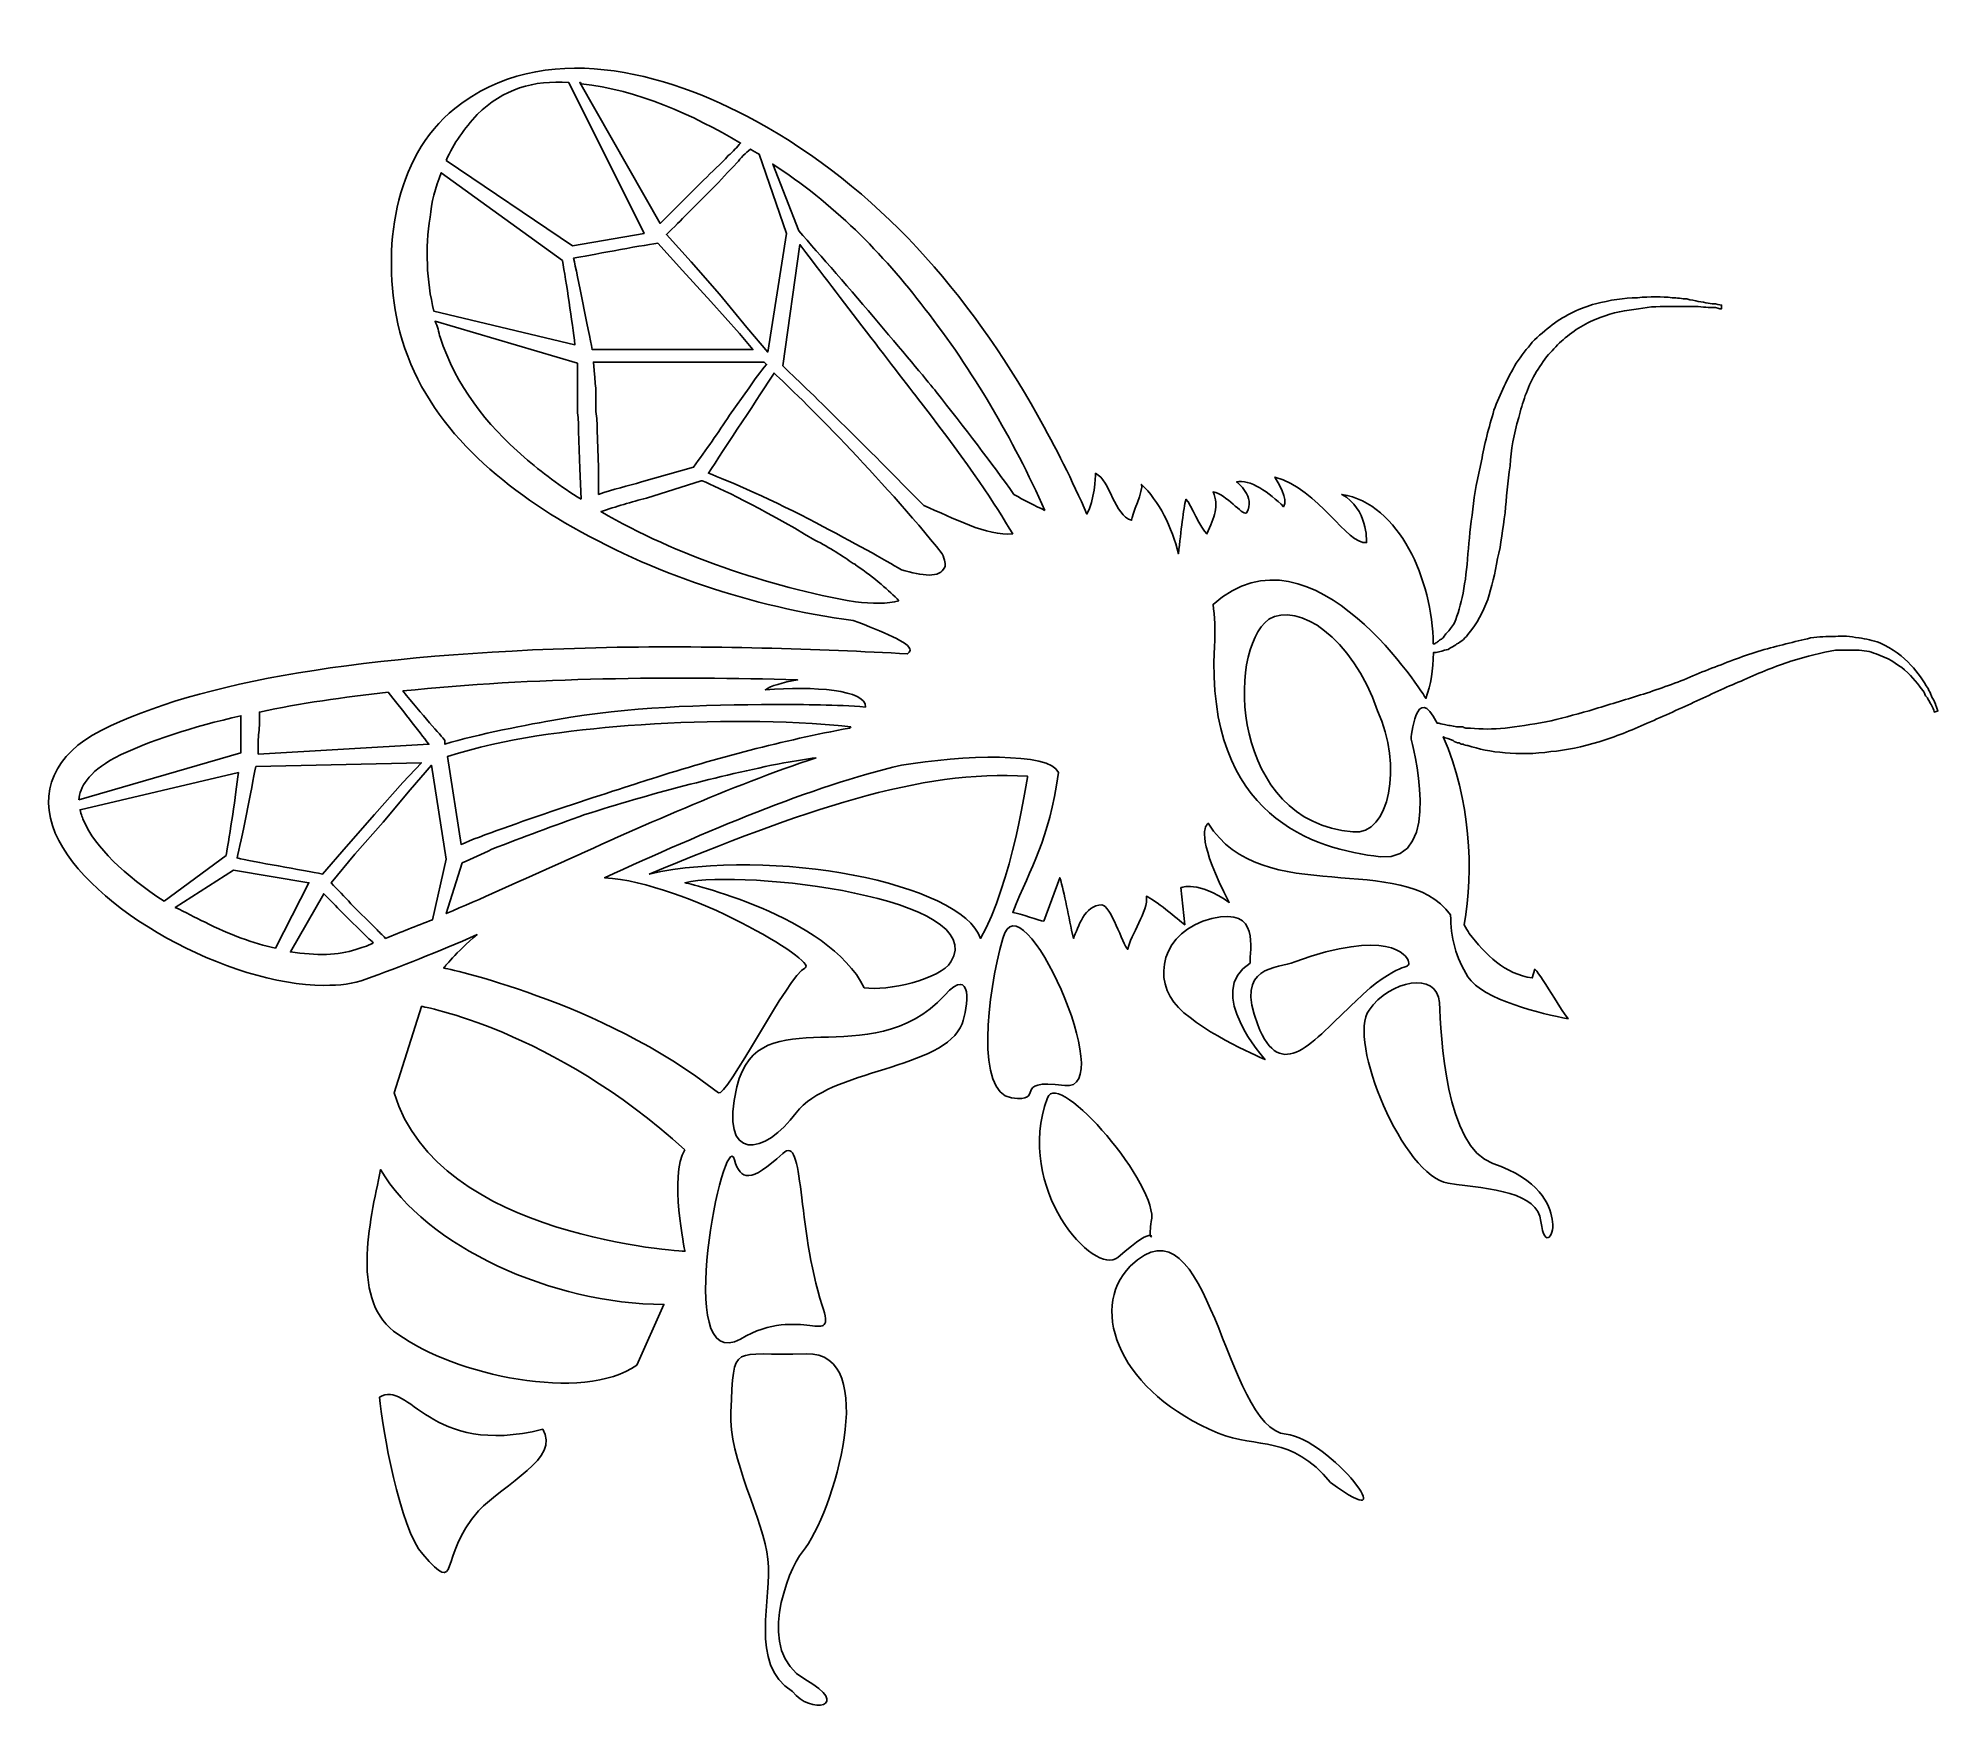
# Model space of a CAD drawing. Header units: centimetres. Extents: x -12.2 to 12.1, y -10.6 to 10.8.
import ezdxf

# ---------------------------------------------------------------- set-up
doc = ezdxf.new("R2010")
doc.units = ezdxf.units.CM
doc.header["$MEASUREMENT"] = 0
doc.layers.add('Layer 1', color=7, linetype='Continuous')

msp = doc.modelspace()

# ---------------------------------------------------------------- linework, layer by layer
at = {"layer": 'Layer 1'}
for points, knots in [([(12.08073, 2.22033), (12.08073, 2.22033), (12.03329, 2.20445), (12.03329, 2.20445), (12.03329, 2.20445), (12.03329, 2.20445), (12.03329, 2.2362), (12.00178, 2.28361), (12.00178, 2.28361), (12.00178, 2.29948), (11.9859, 2.29948), (11.9859, 2.31512), (11.9859, 2.31512), (11.97, 2.33102), (11.97, 2.34687), (11.95436, 2.36277), (11.95436, 2.36277), (11.95436, 2.37843), (11.93846, 2.39428), (11.92261, 2.41018), (11.92261, 2.41018), (11.90695, 2.44169), (11.90695, 2.45759), (11.8911, 2.47347), (11.8911, 2.47347), (11.82779, 2.55242), (11.7645, 2.64746), (11.6538, 2.74229), (11.6538, 2.74229), (11.55897, 2.82145), (11.4324, 2.90043), (11.28994, 2.94803), (11.28994, 2.94803), (11.21099, 2.97957), (11.1318, 2.99544), (11.03679, 2.99544), (11.03679, 2.99544), (10.95784, 2.99544), (10.86301, 2.99544), (10.76797, 2.99544), (10.76797, 2.99544), (10.59395, 2.96369), (10.40409, 2.91628), (10.19856, 2.85299), (10.19856, 2.85299), (10.00869, 2.78968), (9.80317, 2.71075), (9.5974, 2.61569), (9.5974, 2.61569), (9.40753, 2.53676), (9.20201, 2.4417), (8.99645, 2.34687), (8.99645, 2.34687), (8.79074, 2.25183), (8.58518, 2.157), (8.36357, 2.06218), (8.36357, 2.06218), (8.15802, 1.96712), (7.95249, 1.88819), (7.74677, 1.82488), (7.74677, 1.82488), (7.54122, 1.76159), (7.3196, 1.71418), (7.12997, 1.6983), (7.12997, 1.6983), (6.9242, 1.66676), (6.71868, 1.66676), (6.54469, 1.68242), (6.54469, 1.68242), (6.3707, 1.69829), (6.19671, 1.72983), (6.07011, 1.77746), (6.07011, 1.77746), (6.05421, 1.77746), (6.0227, 1.77746), (6.00682, 1.79312), (6.00682, 1.79312), (5.99092, 1.79312), (5.97528, 1.79312), (5.95938, 1.80902), (5.95938, 1.80902), (5.92766, 1.80902), (5.89609, 1.82489), (5.88022, 1.84053), (5.88022, 1.84053), (5.83283, 1.85643), (5.78539, 1.87228), (5.75367, 1.88818), (5.75367, 1.88818), (6.10165, 1.08149), (6.14904, 0.17977), (6.0227, -0.51622), (6.0227, -0.51622), (6.03836, -0.56363), (6.07011, -0.59538), (6.08599, -0.62695), (6.08599, -0.62695), (6.29154, -0.89577), (6.5447, -1.14895), (6.89268, -1.19636), (6.89268, -1.19636), (6.89268, -1.19636), (6.92419, -1.08563), (6.92419, -1.08563), (6.92419, -1.08563), (6.95597, -1.08563), (7.31961, -1.70264), (7.35136, -1.71833), (7.35136, -1.71833), (7.01925, -1.65502), (6.26001, -1.48103), (6.07012, -1.18067), (6.07012, -1.18067), (5.91198, -0.94339), (5.84872, -0.67434), (5.84872, -0.38967), (5.84872, -0.38967), (5.23171, 0.44856), (3.44432, -0.32636), (2.74833, 0.78087), (2.74833, 0.78087), (2.68504, 0.73346), (2.62175, 0.52772), (3.01715, -0.23156), (3.01715, -0.23156), (2.62176, 0.05313), (2.40035, -0.04169), (2.40035, -0.04169), (2.40035, -0.04169), (2.40035, -0.04169), (2.44776, -0.51627), (2.44776, -0.51627), (2.44776, -0.51627), (2.36883, -0.45298), (2.05237, -0.18417), (1.95754, -0.15239), (1.95754, -0.15239), (1.98905, -0.34228), (1.7518, -0.64285), (1.72024, -0.83271), (1.72024, -0.83271), (1.65695, -0.76942), (1.49862, -0.26312), (1.3879, -0.26312), (1.3879, -0.26312), (1.16652, -0.26312), (1.08754, -0.54784), (1.02426, -0.69029), (1.02426, -0.69029), (0.96097, -0.42147), (0.91356, -0.10503), (0.85027, 0.08486), (0.85027, 0.08486), (0.85027, 0.08486), (0.64456, -0.46889), (0.64456, -0.46889), (0.64456, -0.46889), (0.59712, -0.46889), (0.34397, -0.37385), (0.24914, -0.35819), (0.24914, -0.35819), (0.48644, 0.24297), (0.70785, 0.54356), (0.83442, 1.42939), (0.83442, 1.42939), (0.72372, 1.69821), (-0.39941, 1.65079), (-1.17459, 1.52422), (-1.17459, 1.52422), (-2.32926, 1.2554), (-3.68945, 0.67012), (-4.97073, 0.08486), (-4.97073, 0.08486), (-3.92676, 0.02157), (-2.21856, -0.99086), (-2.40821, -1.06983), (-2.40821, -1.06983), (-2.61395, -1.14899), (-3.42064, -2.74671), (-3.51546, -2.66754), (-3.51546, -2.66754), (-5.01818, -1.48098), (-7.02719, -1.06971), (-7.02719, -1.06971), (-7.02719, -1.06971), (-7.02719, -1.06971), (-6.86905, -0.86416), (-6.60002, -0.64275), (-6.60002, -0.64275), (-7.10635, -0.86415), (-7.58067, -1.05404), (-8.02374, -1.21216), (-8.02374, -1.21216), (-8.18186, -1.27545), (-8.35585, -1.29132), (-8.56137, -1.29132), (-8.56137, -1.29132), (-9.76366, -1.29132), (-11.5669, -0.32628), (-11.99407, 0.65437), (-11.99407, 0.65437), (-12.2155, 1.17637), (-12.00973, 1.6668), (-11.40879, 1.96715), (-11.40879, 1.96715), (-10.15908, 2.59985), (-8.03959, 2.94804), (-5.08146, 3.02702), (-5.08146, 3.02702), (-3.6262, 3.05877), (-2.20269, 3.01112), (-1.09546, 2.94807), (-1.09546, 2.94807), (-1.07956, 2.96373), (-1.06371, 2.97961), (-1.06371, 2.99548), (-1.06371, 2.99548), (-1.06371, 3.09031), (-1.4119, 3.23278), (-1.79145, 3.37502), (-1.79145, 3.37502), (-3.08857, 3.54901), (-4.36984, 3.97618), (-5.4771, 4.62473), (-5.4771, 4.62473), (-6.45778, 5.21001), (-7.35929, 6.01668), (-7.61245, 7.17137), (-7.61245, 7.17137), (-7.818, 8.10461), (-7.67576, 9.29084), (-6.88471, 9.92372), (-6.88471, 9.92372), (-5.76179, 10.82523), (-4.19586, 10.39809), (-3.04095, 9.76539), (-3.04095, 9.76539), (-1.47499, 8.91129), (-0.30444, 7.55085), (0.56532, 6.00079), (0.56532, 6.00079), (0.8026, 5.58952), (1.00834, 5.16235), (1.1982, 4.73542), (1.1982, 4.73542), (1.29303, 4.90941), (1.30893, 5.21), (1.30893, 5.25742), (1.30893, 5.25742), (1.49858, 5.16238), (1.54621, 4.71955), (1.76764, 4.65626), (1.76764, 4.65626), (1.76764, 4.71955), (1.92576, 5.05165), (1.89419, 5.11494), (1.89419, 5.11494), (2.11562, 4.90941), (2.28961, 4.56143), (2.3688, 4.22909), (2.3688, 4.22909), (2.40031, 4.52966), (2.43188, 4.79871), (2.46363, 4.92529), (2.46363, 4.92529), (2.52692, 4.86198), (2.6535, 4.54553), (2.73245, 4.48225), (2.73245, 4.48225), (2.82749, 4.70365), (2.89078, 4.83023), (2.81161, 5.02012), (2.81161, 5.02012), (2.9856, 4.98837), (3.17547, 4.71955), (3.23878, 4.75109), (3.23878, 4.75109), (3.36512, 4.95683), (3.11218, 5.14672), (3.11218, 5.14672), (3.11218, 5.14672), (3.27032, 5.19413), (3.53914, 5.00427), (3.71313, 4.83028), (3.71313, 4.83028), (3.77644, 4.92532), (3.6342, 5.14672), (3.60243, 5.21004), (3.60243, 5.21004), (4.17184, 5.05171), (4.51982, 4.34006), (4.77297, 4.3716), (4.77297, 4.3716), (4.77297, 4.40314), (4.78885, 4.79877), (4.45674, 4.9884), (4.45674, 4.9884), (5.20014, 4.86203), (5.61141, 3.89702), (5.62728, 3.07446), (5.62728, 3.07446), (5.64294, 3.07446), (5.64294, 3.07446), (5.65882, 3.09033), (5.65882, 3.09033), (5.6747, 3.09033), (5.69033, 3.10623), (5.70621, 3.12187), (5.70621, 3.12187), (5.72211, 3.13774), (5.73796, 3.13774), (5.75365, 3.15362), (5.75365, 3.15362), (5.76953, 3.18516), (5.78537, 3.20103), (5.80104, 3.21691), (5.80104, 3.21691), (5.83282, 3.24845), (5.86435, 3.29607), (5.8961, 3.34349), (5.8961, 3.34349), (5.94351, 3.45422), (5.97526, 3.58079), (6.00683, 3.72303), (6.00683, 3.72303), (6.03834, 3.88114), (6.05422, 4.03947), (6.07012, 4.22912), (6.07012, 4.22912), (6.086, 4.40311), (6.10166, 4.59298), (6.13341, 4.79874), (6.13341, 4.79874), (6.14907, 4.98839), (6.19672, 5.21001), (6.24414, 5.41554), (6.24414, 5.41554), (6.27568, 5.62128), (6.33897, 5.84271), (6.40226, 6.06411), (6.40226, 6.06411), (6.48142, 6.26966), (6.57625, 6.47538), (6.68698, 6.66527), (6.68698, 6.66527), (6.75027, 6.7601), (6.82943, 6.85492), (6.89272, 6.93409), (6.89272, 6.93409), (6.97167, 7.01325), (7.06671, 7.09223), (7.14569, 7.15549), (7.14569, 7.15549), (7.31968, 7.28207), (7.50955, 7.37689), (7.69941, 7.42431), (7.69941, 7.42431), (7.8893, 7.47196), (8.06329, 7.50347), (8.23728, 7.50347), (8.23728, 7.50347), (8.3954, 7.51937), (8.55351, 7.51937), (8.68009, 7.50347), (8.68009, 7.50347), (8.7434, 7.50347), (8.80667, 7.48759), (8.86998, 7.48759), (8.86998, 7.48759), (8.91739, 7.47193), (8.98068, 7.47193), (9.01222, 7.45605), (9.01222, 7.45605), (9.10726, 7.44017), (9.18621, 7.4243), (9.23384, 7.4243), (9.23384, 7.4243), (9.28125, 7.40864), (9.31279, 7.40864), (9.31279, 7.40864), (9.31279, 7.40864), (9.31279, 7.40864), (9.31279, 7.36123), (9.31279, 7.36123), (9.31279, 7.36123), (9.31279, 7.36123), (9.28125, 7.36123), (9.23384, 7.37689), (9.23384, 7.37689), (9.18621, 7.37689), (9.10726, 7.37689), (9.01222, 7.39279), (9.01222, 7.39279), (8.96481, 7.39279), (8.91739, 7.39279), (8.85408, 7.39279), (8.85408, 7.39279), (8.80667, 7.39279), (8.74338, 7.39279), (8.68009, 7.39279), (8.68009, 7.39279), (8.55351, 7.39279), (8.39537, 7.39279), (8.25292, 7.36125), (8.25292, 7.36125), (8.0948, 7.34537), (7.92081, 7.31362), (7.7627, 7.25055), (7.7627, 7.25055), (7.58871, 7.18726), (7.43036, 7.09222), (7.28812, 6.96565), (7.28812, 6.96565), (7.22483, 6.91824), (7.16154, 6.83928), (7.09823, 6.776), (7.09823, 6.776), (7.03494, 6.69684), (6.98753, 6.61767), (6.92424, 6.52285), (6.92424, 6.52285), (6.82941, 6.34886), (6.76612, 6.15899), (6.71871, 5.96934), (6.71871, 5.96934), (6.6554, 5.7636), (6.62367, 5.55807), (6.60801, 5.35231), (6.60801, 5.35231), (6.57623, 5.14678), (6.56057, 4.94104), (6.5447, 4.75115), (6.5447, 4.75115), (6.51295, 4.54562), (6.49705, 4.35576), (6.44966, 4.16587), (6.44966, 4.16587), (6.41812, 3.97622), (6.37071, 3.80223), (6.32329, 3.64409), (6.32329, 3.64409), (6.26, 3.48576), (6.18084, 3.32765), (6.08599, 3.21692), (6.08599, 3.21692), (6.03836, 3.15363), (5.99095, 3.10622), (5.92769, 3.07447), (5.92769, 3.07447), (5.912, 3.05881), (5.88025, 3.04293), (5.84874, 3.02706), (5.84874, 3.02706), (5.83286, 3.01116), (5.80109, 2.99552), (5.76958, 2.99552), (5.76958, 2.99552), (5.72217, 2.97964), (5.67475, 2.96377), (5.62734, 2.96377), (5.62734, 2.96377), (5.62734, 2.74237), (5.59559, 2.5525), (5.53228, 2.37851), (5.53228, 2.37851), (5.53228, 2.37851), (4.09292, 4.7196), (2.81168, 3.5808), (2.81168, 3.5808), (2.82756, 3.43832), (2.84319, 3.24846), (2.82756, 3.04293), (2.82756, 3.04293), (2.71686, 0.85996), (4.10883, 0.44866), (4.94703, 0.35384), (4.94703, 0.35384), (5.78544, 0.27468), (5.34242, 1.85651), (5.34242, 1.85651), (5.34242, 1.85651), (5.34242, 1.85651), (5.40573, 2.61576), (5.67476, 2.06225), (5.67476, 2.06225), (5.70627, 2.06225), (5.73805, 2.04635), (5.76959, 2.04635), (5.76959, 2.04635), (5.817, 2.03047), (5.86442, 2.03047), (5.92773, 2.01481), (5.92773, 2.01481), (5.95945, 2.01481), (5.97536, 2.01481), (6.00689, 2.01481), (6.00689, 2.01481), (6.02277, 1.99893), (6.0384, 1.99893), (6.05428, 1.99893), (6.05428, 1.99893), (6.07018, 1.99893), (6.08603, 1.99893), (6.10172, 1.99893), (6.10172, 1.99893), (6.24417, 1.98305), (6.38641, 1.98305), (6.54474, 1.99893), (6.54474, 1.99893), (6.70288, 2.0148), (6.87687, 2.04634), (7.06674, 2.07788), (7.06674, 2.07788), (7.24073, 2.10963), (7.43038, 2.17292), (7.62025, 2.22033), (7.62025, 2.22033), (7.82602, 2.28364), (8.03154, 2.34691), (8.23728, 2.41022), (8.23728, 2.41022), (8.44283, 2.47351), (8.66424, 2.55246), (8.86998, 2.63162), (8.86998, 2.63162), (9.07551, 2.72645), (9.29691, 2.80561), (9.50265, 2.88477), (9.50265, 2.88477), (9.7082, 2.9637), (9.92982, 3.02701), (10.13535, 3.07442), (10.13535, 3.07442), (10.24605, 3.10617), (10.3409, 3.12183), (10.45158, 3.15358), (10.45158, 3.15358), (10.56249, 3.16945), (10.65732, 3.16945), (10.76805, 3.16945), (10.76805, 3.16945), (10.86309, 3.18511), (10.95792, 3.16945), (11.06859, 3.15357), (11.06859, 3.15357), (11.16342, 3.13767), (11.24258, 3.12182), (11.33741, 3.09026), (11.33741, 3.09026), (11.49574, 3.0111), (11.638, 2.91627), (11.73283, 2.80557), (11.73283, 2.80557), (11.82787, 2.71074), (11.89116, 2.59983), (11.95445, 2.505), (11.95445, 2.505), (11.95445, 2.4891), (11.97011, 2.47346), (11.98599, 2.44169), (11.98599, 2.44169), (11.98599, 2.42581), (12.00187, 2.41018), (12.00187, 2.39428), (12.00187, 2.39428), (12.01775, 2.3784), (12.01775, 2.36277), (12.03338, 2.34687), (12.03338, 2.34687), (12.03338, 2.33099), (12.04928, 2.31512), (12.04928, 2.29946), (12.04928, 2.29946), (12.06509, 2.25187), (12.08073, 2.22033), (12.08073, 2.22033), (12.08073, 2.22033), (12.08073, 2.22033), (12.08073, 2.22033), (12.08073, 2.22033)], [0, 0, 0, 0, 0.00684932, 0.00684932, 0.00684932, 0.00684932, 0.01369863, 0.01369863, 0.01369863, 0.01369863, 0.02054795, 0.02054795, 0.02054795, 0.02054795, 0.02739726, 0.02739726, 0.02739726, 0.02739726, 0.03424658, 0.03424658, 0.03424658, 0.03424658, 0.04109589, 0.04109589, 0.04109589, 0.04109589, 0.04794521, 0.04794521, 0.04794521, 0.04794521, 0.05479452, 0.05479452, 0.05479452, 0.05479452, 0.06164384, 0.06164384, 0.06164384, 0.06164384, 0.06849315, 0.06849315, 0.06849315, 0.06849315, 0.07534247, 0.07534247, 0.07534247, 0.07534247, 0.08219178, 0.08219178, 0.08219178, 0.08219178, 0.0890411, 0.0890411, 0.0890411, 0.0890411, 0.09589041, 0.09589041, 0.09589041, 0.09589041, 0.10273973, 0.10273973, 0.10273973, 0.10273973, 0.10958904, 0.10958904, 0.10958904, 0.10958904, 0.11643836, 0.11643836, 0.11643836, 0.11643836, 0.12328767, 0.12328767, 0.12328767, 0.12328767, 0.13013699, 0.13013699, 0.13013699, 0.13013699, 0.1369863, 0.1369863, 0.1369863, 0.1369863, 0.14383562, 0.14383562, 0.14383562, 0.14383562, 0.15068493, 0.15068493, 0.15068493, 0.15068493, 0.15753425, 0.15753425, 0.15753425, 0.15753425, 0.16438356, 0.16438356, 0.16438356, 0.16438356, 0.17123288, 0.17123288, 0.17123288, 0.17123288, 0.17808219, 0.17808219, 0.17808219, 0.17808219, 0.18493151, 0.18493151, 0.18493151, 0.18493151, 0.19178082, 0.19178082, 0.19178082, 0.19178082, 0.19863014, 0.19863014, 0.19863014, 0.19863014, 0.20547945, 0.20547945, 0.20547945, 0.20547945, 0.21232877, 0.21232877, 0.21232877, 0.21232877, 0.21917808, 0.21917808, 0.21917808, 0.21917808, 0.2260274, 0.2260274, 0.2260274, 0.2260274, 0.23287671, 0.23287671, 0.23287671, 0.23287671, 0.23972603, 0.23972603, 0.23972603, 0.23972603, 0.24657534, 0.24657534, 0.24657534, 0.24657534, 0.25342466, 0.25342466, 0.25342466, 0.25342466, 0.26027397, 0.26027397, 0.26027397, 0.26027397, 0.26712329, 0.26712329, 0.26712329, 0.26712329, 0.2739726, 0.2739726, 0.2739726, 0.2739726, 0.28082192, 0.28082192, 0.28082192, 0.28082192, 0.28767123, 0.28767123, 0.28767123, 0.28767123, 0.29452055, 0.29452055, 0.29452055, 0.29452055, 0.30136986, 0.30136986, 0.30136986, 0.30136986, 0.30821918, 0.30821918, 0.30821918, 0.30821918, 0.31506849, 0.31506849, 0.31506849, 0.31506849, 0.32191781, 0.32191781, 0.32191781, 0.32191781, 0.32876712, 0.32876712, 0.32876712, 0.32876712, 0.33561644, 0.33561644, 0.33561644, 0.33561644, 0.34246575, 0.34246575, 0.34246575, 0.34246575, 0.34931507, 0.34931507, 0.34931507, 0.34931507, 0.35616438, 0.35616438, 0.35616438, 0.35616438, 0.3630137, 0.3630137, 0.3630137, 0.3630137, 0.36986301, 0.36986301, 0.36986301, 0.36986301, 0.37671233, 0.37671233, 0.37671233, 0.37671233, 0.38356164, 0.38356164, 0.38356164, 0.38356164, 0.39041096, 0.39041096, 0.39041096, 0.39041096, 0.39726027, 0.39726027, 0.39726027, 0.39726027, 0.40410959, 0.40410959, 0.40410959, 0.40410959, 0.4109589, 0.4109589, 0.4109589, 0.4109589, 0.41780822, 0.41780822, 0.41780822, 0.41780822, 0.42465753, 0.42465753, 0.42465753, 0.42465753, 0.43150685, 0.43150685, 0.43150685, 0.43150685, 0.43835616, 0.43835616, 0.43835616, 0.43835616, 0.44520548, 0.44520548, 0.44520548, 0.44520548, 0.45205479, 0.45205479, 0.45205479, 0.45205479, 0.45890411, 0.45890411, 0.45890411, 0.45890411, 0.46575342, 0.46575342, 0.46575342, 0.46575342, 0.47260274, 0.47260274, 0.47260274, 0.47260274, 0.47945205, 0.47945205, 0.47945205, 0.47945205, 0.48630137, 0.48630137, 0.48630137, 0.48630137, 0.49315068, 0.49315068, 0.49315068, 0.49315068, 0.5, 0.5, 0.5, 0.5, 0.50684932, 0.50684932, 0.50684932, 0.50684932, 0.51369863, 0.51369863, 0.51369863, 0.51369863, 0.52054795, 0.52054795, 0.52054795, 0.52054795, 0.52739726, 0.52739726, 0.52739726, 0.52739726, 0.53424658, 0.53424658, 0.53424658, 0.53424658, 0.54109589, 0.54109589, 0.54109589, 0.54109589, 0.54794521, 0.54794521, 0.54794521, 0.54794521, 0.55479452, 0.55479452, 0.55479452, 0.55479452, 0.56164384, 0.56164384, 0.56164384, 0.56164384, 0.56849315, 0.56849315, 0.56849315, 0.56849315, 0.57534247, 0.57534247, 0.57534247, 0.57534247, 0.58219178, 0.58219178, 0.58219178, 0.58219178, 0.5890411, 0.5890411, 0.5890411, 0.5890411, 0.59589041, 0.59589041, 0.59589041, 0.59589041, 0.60273973, 0.60273973, 0.60273973, 0.60273973, 0.60958904, 0.60958904, 0.60958904, 0.60958904, 0.61643836, 0.61643836, 0.61643836, 0.61643836, 0.62328767, 0.62328767, 0.62328767, 0.62328767, 0.63013699, 0.63013699, 0.63013699, 0.63013699, 0.6369863, 0.6369863, 0.6369863, 0.6369863, 0.64383562, 0.64383562, 0.64383562, 0.64383562, 0.65068493, 0.65068493, 0.65068493, 0.65068493, 0.65753425, 0.65753425, 0.65753425, 0.65753425, 0.66438356, 0.66438356, 0.66438356, 0.66438356, 0.67123288, 0.67123288, 0.67123288, 0.67123288, 0.67808219, 0.67808219, 0.67808219, 0.67808219, 0.68493151, 0.68493151, 0.68493151, 0.68493151, 0.69178082, 0.69178082, 0.69178082, 0.69178082, 0.69863014, 0.69863014, 0.69863014, 0.69863014, 0.70547945, 0.70547945, 0.70547945, 0.70547945, 0.71232877, 0.71232877, 0.71232877, 0.71232877, 0.71917808, 0.71917808, 0.71917808, 0.71917808, 0.7260274, 0.7260274, 0.7260274, 0.7260274, 0.73287671, 0.73287671, 0.73287671, 0.73287671, 0.73972603, 0.73972603, 0.73972603, 0.73972603, 0.74657534, 0.74657534, 0.74657534, 0.74657534, 0.75342466, 0.75342466, 0.75342466, 0.75342466, 0.76027397, 0.76027397, 0.76027397, 0.76027397, 0.76712329, 0.76712329, 0.76712329, 0.76712329, 0.7739726, 0.7739726, 0.7739726, 0.7739726, 0.78082192, 0.78082192, 0.78082192, 0.78082192, 0.78767123, 0.78767123, 0.78767123, 0.78767123, 0.79452055, 0.79452055, 0.79452055, 0.79452055, 0.80136986, 0.80136986, 0.80136986, 0.80136986, 0.80821918, 0.80821918, 0.80821918, 0.80821918, 0.81506849, 0.81506849, 0.81506849, 0.81506849, 0.82191781, 0.82191781, 0.82191781, 0.82191781, 0.82876712, 0.82876712, 0.82876712, 0.82876712, 0.83561644, 0.83561644, 0.83561644, 0.83561644, 0.84246575, 0.84246575, 0.84246575, 0.84246575, 0.84931507, 0.84931507, 0.84931507, 0.84931507, 0.85616438, 0.85616438, 0.85616438, 0.85616438, 0.8630137, 0.8630137, 0.8630137, 0.8630137, 0.86986301, 0.86986301, 0.86986301, 0.86986301, 0.87671233, 0.87671233, 0.87671233, 0.87671233, 0.88356164, 0.88356164, 0.88356164, 0.88356164, 0.89041096, 0.89041096, 0.89041096, 0.89041096, 0.89726027, 0.89726027, 0.89726027, 0.89726027, 0.90410959, 0.90410959, 0.90410959, 0.90410959, 0.9109589, 0.9109589, 0.9109589, 0.9109589, 0.91780822, 0.91780822, 0.91780822, 0.91780822, 0.92465753, 0.92465753, 0.92465753, 0.92465753, 0.93150685, 0.93150685, 0.93150685, 0.93150685, 0.93835616, 0.93835616, 0.93835616, 0.93835616, 0.94520548, 0.94520548, 0.94520548, 0.94520548, 0.95205479, 0.95205479, 0.95205479, 0.95205479, 0.95890411, 0.95890411, 0.95890411, 0.95890411, 0.96575342, 0.96575342, 0.96575342, 0.96575342, 0.97260274, 0.97260274, 0.97260274, 0.97260274, 0.97945205, 0.97945205, 0.97945205, 0.97945205, 0.98630137, 0.98630137, 0.98630137, 0.98630137, 1, 1, 1, 1]), ([(-6.99544, 9.25931), (-6.99544, 9.25931), (-5.38206, 8.16793), (-5.38206, 8.16793), (-5.38206, 8.16793), (-5.38206, 8.16793), (-4.46467, 8.32604), (-4.46467, 8.32604), (-4.46467, 8.32604), (-4.46467, 8.32604), (-5.42948, 10.25586), (-5.42948, 10.25586), (-5.42948, 10.25586), (-5.8725, 10.2874), (-6.26789, 10.1767), (-6.60002, 9.84459), (-6.60002, 9.84459), (-6.75837, 9.67057), (-6.90061, 9.48071), (-6.99544, 9.25931)], [0, 0, 0, 0, 0.16666667, 0.16666667, 0.16666667, 0.16666667, 0.33333333, 0.33333333, 0.33333333, 0.33333333, 0.5, 0.5, 0.5, 0.5, 0.66666667, 0.66666667, 0.66666667, 0.66666667, 1, 1, 1, 1]), ([(-5.28724, 10.25586), (-5.28724, 10.25586), (-4.25894, 8.45262), (-4.25894, 8.45262), (-4.25894, 8.45262), (-4.17999, 8.53157), (-4.10082, 8.61076), (-4.02166, 8.68992), (-4.02166, 8.68992), (-4.02166, 8.68992), (-3.70543, 9.00615), (-3.70543, 9.00615), (-3.70543, 9.00615), (-3.59473, 9.11685), (-3.48403, 9.21189), (-3.3892, 9.32259), (-3.3892, 9.32259), (-3.3257, 9.37), (-3.27829, 9.43332), (-3.23087, 9.48073), (-3.23087, 9.48073), (-3.84788, 9.84459), (-4.54386, 10.16084), (-5.27139, 10.24), (-5.27139, 10.24), (-5.27136, 10.25586), (-5.28724, 10.25586), (-5.28724, 10.25586), (-5.28724, 10.25586), (-5.28724, 10.25586), (-5.28724, 10.25586), (-5.28724, 10.25586)], [0, 0, 0, 0, 0.11111111, 0.11111111, 0.11111111, 0.11111111, 0.22222222, 0.22222222, 0.22222222, 0.22222222, 0.33333333, 0.33333333, 0.33333333, 0.33333333, 0.44444444, 0.44444444, 0.44444444, 0.44444444, 0.55555556, 0.55555556, 0.55555556, 0.55555556, 0.66666667, 0.66666667, 0.66666667, 0.66666667, 0.77777778, 0.77777778, 0.77777778, 0.77777778, 1, 1, 1, 1]), ([(-3.10424, 9.40155), (-3.16753, 9.35414), (-3.23082, 9.29085), (-3.27823, 9.22777), (-3.27823, 9.22777), (-3.38914, 9.11686), (-3.48397, 9.00615), (-3.59467, 8.89543), (-3.59467, 8.89543), (-3.59467, 8.89543), (-3.91093, 8.57919), (-3.91093, 8.57919), (-3.91093, 8.57919), (-3.99009, 8.50003), (-4.08513, 8.4052), (-4.17996, 8.31016), (-4.17996, 8.31016), (-4.17996, 8.31016), (-3.86352, 7.96218), (-3.86352, 7.96218), (-3.86352, 7.96218), (-3.86352, 7.96218), (-3.49985, 7.55089), (-3.49985, 7.55089), (-3.49985, 7.55089), (-3.49985, 7.55089), (-3.15187, 7.12396), (-3.15187, 7.12396), (-3.15187, 7.12396), (-3.15187, 7.12396), (-2.88284, 6.80752), (-2.88284, 6.80752), (-2.88284, 6.80752), (-2.88284, 6.80752), (-2.64556, 8.32607), (-2.64556, 8.32607), (-2.64556, 8.32607), (-2.64556, 8.32607), (-2.99354, 9.33847), (-2.99354, 9.33847), (-2.99354, 9.33847), (-3.02529, 9.35413), (-3.0727, 9.38588), (-3.10424, 9.40155), (-3.10424, 9.40155), (-3.10424, 9.40155), (-3.10424, 9.40155), (-3.10424, 9.40155)], [0, 0, 0, 0, 0.07692308, 0.07692308, 0.07692308, 0.07692308, 0.15384615, 0.15384615, 0.15384615, 0.15384615, 0.23076923, 0.23076923, 0.23076923, 0.23076923, 0.30769231, 0.30769231, 0.30769231, 0.30769231, 0.38461538, 0.38461538, 0.38461538, 0.38461538, 0.46153846, 0.46153846, 0.46153846, 0.46153846, 0.53846154, 0.53846154, 0.53846154, 0.53846154, 0.61538462, 0.61538462, 0.61538462, 0.61538462, 0.69230769, 0.69230769, 0.69230769, 0.69230769, 0.76923077, 0.76923077, 0.76923077, 0.76923077, 0.84615385, 0.84615385, 0.84615385, 0.84615385, 1, 1, 1, 1]), ([(-7.15376, 7.32949), (-7.15376, 7.32949), (-5.35052, 6.90256), (-5.35052, 6.90256), (-5.35052, 6.90256), (-5.38206, 7.18725), (-5.46122, 7.70925), (-5.50864, 7.97806), (-5.50864, 7.97806), (-5.50864, 7.97806), (-7.0587, 9.10119), (-7.0587, 9.10119), (-7.0587, 9.10119), (-7.13786, 8.91132), (-7.18528, 8.72143), (-7.20118, 8.53159), (-7.20118, 8.53159), (-7.26447, 8.13618), (-7.24859, 7.72488), (-7.15376, 7.32949), (-7.15376, 7.32949), (-7.15376, 7.32949), (-7.15376, 7.32949), (-7.15376, 7.32949)], [0, 0, 0, 0, 0.14285714, 0.14285714, 0.14285714, 0.14285714, 0.28571429, 0.28571429, 0.28571429, 0.28571429, 0.42857143, 0.42857143, 0.42857143, 0.42857143, 0.57142857, 0.57142857, 0.57142857, 0.57142857, 0.71428571, 0.71428571, 0.71428571, 0.71428571, 1, 1, 1, 1]), ([(0.66036, 4.78285), (0.24907, 5.70024), (-0.25703, 6.57022), (-0.87406, 7.36124), (-0.87406, 7.36124), (-1.41191, 8.07286), (-2.06027, 8.72144), (-2.81954, 9.21189), (-2.81954, 9.21189), (-2.81954, 9.21189), (-2.48743, 8.35758), (-2.48743, 8.35758), (-2.48743, 8.35758), (-1.94956, 7.75663), (-0.88972, 6.50693), (-0.7316, 6.3014), (-0.7316, 6.3014), (-0.36774, 5.84272), (-0.01976, 5.38401), (0.26495, 4.98841), (0.26495, 4.98841), (0.39154, 4.90942), (0.53378, 4.84613), (0.66036, 4.78285), (0.66036, 4.78285), (0.66036, 4.78285), (0.66036, 4.78285), (0.66036, 4.78285)], [0, 0, 0, 0, 0.125, 0.125, 0.125, 0.125, 0.25, 0.25, 0.25, 0.25, 0.375, 0.375, 0.375, 0.375, 0.5, 0.5, 0.5, 0.5, 0.625, 0.625, 0.625, 0.625, 0.75, 0.75, 0.75, 0.75, 1, 1, 1, 1]), ([(-5.12912, 6.83924), (-5.12912, 6.83924), (-3.0727, 6.83924), (-3.0727, 6.83924), (-3.0727, 6.83924), (-3.0727, 6.83924), (-3.24672, 7.04479), (-3.24672, 7.04479), (-3.24672, 7.04479), (-3.24672, 7.04479), (-3.61058, 7.45606), (-3.61058, 7.45606), (-3.61058, 7.45606), (-3.61058, 7.45606), (-3.97422, 7.85145), (-3.97422, 7.85145), (-3.97422, 7.85145), (-3.97422, 7.85145), (-4.29068, 8.19944), (-4.29068, 8.19944), (-4.29068, 8.19944), (-4.52796, 8.16793), (-5.17653, 8.04132), (-5.3664, 8.00957), (-5.3664, 8.00957), (-5.31877, 7.78817), (-5.17653, 7.09221), (-5.12912, 6.83924), (-5.12912, 6.83924), (-5.12912, 6.83924), (-5.12912, 6.83924), (-5.12912, 6.83924)], [0, 0, 0, 0, 0.11111111, 0.11111111, 0.11111111, 0.11111111, 0.22222222, 0.22222222, 0.22222222, 0.22222222, 0.33333333, 0.33333333, 0.33333333, 0.33333333, 0.44444444, 0.44444444, 0.44444444, 0.44444444, 0.55555556, 0.55555556, 0.55555556, 0.55555556, 0.66666667, 0.66666667, 0.66666667, 0.66666667, 0.77777778, 0.77777778, 0.77777778, 0.77777778, 1, 1, 1, 1]), ([(0.24907, 4.48228), (0.01179, 4.87767), (-0.27293, 5.32072), (-0.92147, 6.15894), (-0.92147, 6.15894), (-1.25358, 6.58611), (-2.09201, 7.67749), (-2.47153, 8.18358), (-2.47153, 8.18358), (-2.47153, 8.18358), (-2.69293, 6.63349), (-2.69293, 6.63349), (-2.69293, 6.63349), (-2.40824, 6.36467), (-1.60152, 5.57365), (-0.88969, 4.84612), (-0.88969, 4.84612), (-0.51018, 4.68802), (-0.08304, 4.45074), (0.24907, 4.48228), (0.24907, 4.48228), (0.24907, 4.48228), (0.24907, 4.48228), (0.24907, 4.48228)], [0, 0, 0, 0, 0.14285714, 0.14285714, 0.14285714, 0.14285714, 0.28571429, 0.28571429, 0.28571429, 0.28571429, 0.42857143, 0.42857143, 0.42857143, 0.42857143, 0.57142857, 0.57142857, 0.57142857, 0.57142857, 0.71428571, 0.71428571, 0.71428571, 0.71428571, 1, 1, 1, 1]), ([(-5.27136, 4.9253), (-5.27136, 4.9253), (-5.28724, 5.32069), (-5.28724, 5.32069), (-5.28724, 5.32069), (-5.28724, 5.32069), (-5.3029, 5.79506), (-5.3029, 5.79506), (-5.3029, 5.79506), (-5.3029, 5.87422), (-5.3029, 5.95339), (-5.31878, 6.03234), (-5.31878, 6.03234), (-5.31878, 6.03234), (-5.31878, 6.26964), (-5.31878, 6.26964), (-5.31878, 6.26964), (-5.31878, 6.3488), (-5.31878, 6.42797), (-5.31878, 6.50692), (-5.31878, 6.50692), (-5.31878, 6.50692), (-5.31878, 6.66525), (-5.31878, 6.66525), (-5.31878, 6.66525), (-5.31878, 6.66525), (-7.1379, 7.20288), (-7.1379, 7.20288), (-7.1379, 7.20288), (-7.10639, 7.13959), (-7.09049, 7.06064), (-7.07461, 6.99735), (-7.07461, 6.99735), (-6.86906, 6.38032), (-6.48933, 5.8901), (-5.99889, 5.46293), (-5.99889, 5.46293), (-5.77748, 5.2733), (-5.52451, 5.08341), (-5.27136, 4.9253)], [0, 0, 0, 0, 0.09090909, 0.09090909, 0.09090909, 0.09090909, 0.18181818, 0.18181818, 0.18181818, 0.18181818, 0.27272727, 0.27272727, 0.27272727, 0.27272727, 0.36363636, 0.36363636, 0.36363636, 0.36363636, 0.45454545, 0.45454545, 0.45454545, 0.45454545, 0.54545455, 0.54545455, 0.54545455, 0.54545455, 0.63636364, 0.63636364, 0.63636364, 0.63636364, 0.72727273, 0.72727273, 0.72727273, 0.72727273, 0.81818182, 0.81818182, 0.81818182, 0.81818182, 1, 1, 1, 1]), ([(-5.04996, 4.98837), (-4.86009, 5.05166), (-4.6702, 5.09907), (-4.49621, 5.1467), (-4.49621, 5.1467), (-4.49621, 5.1467), (-3.832, 5.33635), (-3.832, 5.33635), (-3.832, 5.33635), (-3.67367, 5.55796), (-3.51556, 5.77939), (-3.37329, 6.0008), (-3.37329, 6.0008), (-3.37329, 6.0008), (-3.12014, 6.34878), (-3.12014, 6.34878), (-3.12014, 6.34878), (-3.05685, 6.45948), (-2.97769, 6.55431), (-2.89871, 6.64935), (-2.89871, 6.64935), (-2.89871, 6.64935), (-2.93025, 6.68089), (-2.93025, 6.68089), (-2.93025, 6.68089), (-2.93025, 6.68089), (-5.11322, 6.68089), (-5.11322, 6.68089), (-5.11322, 6.68089), (-5.11322, 6.68089), (-5.09734, 6.52277), (-5.09734, 6.52277), (-5.09734, 6.52277), (-5.09734, 6.44361), (-5.08146, 6.36465), (-5.08146, 6.28549), (-5.08146, 6.28549), (-5.08146, 6.28549), (-5.08146, 6.04821), (-5.08146, 6.04821), (-5.08146, 6.04821), (-5.0658, 5.96926), (-5.0658, 5.89009), (-5.0658, 5.81093), (-5.0658, 5.81093), (-5.0658, 5.81093), (-5.04992, 5.33635), (-5.04992, 5.33635), (-5.04992, 5.33635), (-5.04992, 5.33635), (-5.04993, 4.98837), (-5.04993, 4.98837), (-5.04993, 4.98837), (-5.04993, 4.98837), (-5.04996, 4.98837), (-5.04996, 4.98837)], [0, 0, 0, 0, 0.06666667, 0.06666667, 0.06666667, 0.06666667, 0.13333333, 0.13333333, 0.13333333, 0.13333333, 0.2, 0.2, 0.2, 0.2, 0.26666667, 0.26666667, 0.26666667, 0.26666667, 0.33333333, 0.33333333, 0.33333333, 0.33333333, 0.4, 0.4, 0.4, 0.4, 0.46666667, 0.46666667, 0.46666667, 0.46666667, 0.53333333, 0.53333333, 0.53333333, 0.53333333, 0.6, 0.6, 0.6, 0.6, 0.66666667, 0.66666667, 0.66666667, 0.66666667, 0.73333333, 0.73333333, 0.73333333, 0.73333333, 0.8, 0.8, 0.8, 0.8, 0.86666667, 0.86666667, 0.86666667, 0.86666667, 1, 1, 1, 1]), ([(-0.65242, 4.2291), (-1.42757, 5.19411), (-2.47154, 6.23808), (-2.80385, 6.53867), (-2.80385, 6.53867), (-2.96199, 6.28552), (-3.45221, 5.55799), (-3.64208, 5.25743), (-3.64208, 5.25743), (-3.42068, 5.17827), (-2.7721, 4.89357), (-2.26601, 4.62473), (-2.26601, 4.62473), (-1.79143, 4.37158), (-1.38016, 4.15015), (-1.17463, 4.02357), (-1.17463, 4.02357), (-0.90558, 3.94441), (-0.68417, 3.91284), (-0.62088, 4.05511), (-0.62088, 4.05511), (-0.60501, 4.08686), (-0.62091, 4.15015), (-0.65242, 4.2291), (-0.65242, 4.2291), (-0.65242, 4.2291), (-0.65242, 4.2291), (-0.65242, 4.2291)], [0, 0, 0, 0, 0.125, 0.125, 0.125, 0.125, 0.25, 0.25, 0.25, 0.25, 0.375, 0.375, 0.375, 0.375, 0.5, 0.5, 0.5, 0.5, 0.625, 0.625, 0.625, 0.625, 0.75, 0.75, 0.75, 0.75, 1, 1, 1, 1]), ([(-1.20617, 3.62818), (-1.33275, 3.75476), (-1.50674, 3.91287), (-1.75992, 4.08686), (-1.75992, 4.08686), (-1.75992, 4.08686), (-1.77558, 4.10276), (-1.79146, 4.10276), (-1.79146, 4.10276), (-1.91804, 4.19759), (-2.09203, 4.30829), (-2.28168, 4.40311), (-2.28168, 4.40311), (-2.99354, 4.83028), (-3.49985, 5.06756), (-3.72128, 5.16238), (-3.72128, 5.16238), (-3.72128, 5.16238), (-3.73715, 5.16239), (-3.73715, 5.16239), (-3.73715, 5.16239), (-3.73715, 5.16239), (-4.43314, 4.94099), (-4.43314, 4.94099), (-4.43314, 4.94099), (-4.62279, 4.89358), (-4.82853, 4.83029), (-5.01819, 4.767), (-5.01819, 4.767), (-4.52797, 4.48231), (-3.9901, 4.245), (-3.45223, 4.05514), (-3.45223, 4.05514), (-2.8987, 3.86549), (-2.32931, 3.70716), (-1.7599, 3.61231), (-1.7599, 3.61231), (-1.55418, 3.59643), (-1.34841, 3.58077), (-1.20617, 3.62818)], [0, 0, 0, 0, 0.09090909, 0.09090909, 0.09090909, 0.09090909, 0.18181818, 0.18181818, 0.18181818, 0.18181818, 0.27272727, 0.27272727, 0.27272727, 0.27272727, 0.36363636, 0.36363636, 0.36363636, 0.36363636, 0.45454545, 0.45454545, 0.45454545, 0.45454545, 0.54545455, 0.54545455, 0.54545455, 0.54545455, 0.63636364, 0.63636364, 0.63636364, 0.63636364, 0.72727273, 0.72727273, 0.72727273, 0.72727273, 0.81818182, 0.81818182, 0.81818182, 0.81818182, 1, 1, 1, 1]), ([(3.52344, 3.39087), (2.96969, 2.9796), (3.04886, 0.7966), (4.59894, 0.67024), (4.59894, 0.67024), (5.07352, 0.62261), (5.23164, 1.52434), (4.91538, 2.2203), (4.91538, 2.2203), (4.58328, 3.16947), (3.90296, 3.61228), (3.52344, 3.39087), (3.52344, 3.39087), (3.52344, 3.39087), (3.52344, 3.39087), (3.52344, 3.39087)], [0, 0, 0, 0, 0.2, 0.2, 0.2, 0.2, 0.4, 0.4, 0.4, 0.4, 0.6, 0.6, 0.6, 0.6, 1, 1, 1, 1]), ([(-9.39981, 1.66682), (-9.39981, 1.66682), (-7.21702, 1.79318), (-7.21702, 1.79318), (-7.21702, 1.79318), (-7.3436, 1.95151), (-7.58066, 2.26776), (-7.73902, 2.45763), (-7.73902, 2.45763), (-8.30843, 2.39432), (-8.86194, 2.31515), (-9.38393, 2.20448), (-9.38393, 2.20448), (-9.38393, 2.20448), (-9.38393, 2.06224), (-9.38393, 2.06224), (-9.38393, 2.06224), (-9.38393, 1.98308), (-9.39981, 1.90391), (-9.39981, 1.82494), (-9.39981, 1.82494), (-9.39981, 1.82494), (-9.39981, 1.66682), (-9.39981, 1.66682)], [0, 0, 0, 0, 0.14285714, 0.14285714, 0.14285714, 0.14285714, 0.28571429, 0.28571429, 0.28571429, 0.28571429, 0.42857143, 0.42857143, 0.42857143, 0.42857143, 0.57142857, 0.57142857, 0.57142857, 0.57142857, 0.71428571, 0.71428571, 0.71428571, 0.71428571, 1, 1, 1, 1]), ([(-1.63334, 2.26774), (-1.61746, 2.48914), (-2.29755, 2.53679), (-2.91461, 2.48914), (-2.91461, 2.48914), (-2.8513, 2.53679), (-2.69299, 2.5842), (-2.50332, 2.61572), (-2.50332, 2.61572), (-4.06928, 2.66313), (-5.88819, 2.64747), (-7.54919, 2.47348), (-7.54919, 2.47348), (-7.31189, 2.17291), (-7.05873, 1.90388), (-7.01132, 1.84057), (-7.01132, 1.84057), (-7.01132, 1.84057), (-7.01132, 1.79316), (-7.01132, 1.79316), (-7.01132, 1.79316), (-6.60005, 1.91974), (-5.93582, 2.04631), (-5.57196, 2.10963), (-5.57196, 2.10963), (-4.67023, 2.26774), (-3.72131, 2.2995), (-2.78804, 2.2995), (-2.78804, 2.2995), (-2.40828, 2.29949), (-2.01286, 2.29949), (-1.63334, 2.26774)], [0, 0, 0, 0, 0.11111111, 0.11111111, 0.11111111, 0.11111111, 0.22222222, 0.22222222, 0.22222222, 0.22222222, 0.33333333, 0.33333333, 0.33333333, 0.33333333, 0.44444444, 0.44444444, 0.44444444, 0.44444444, 0.55555556, 0.55555556, 0.55555556, 0.55555556, 0.66666667, 0.66666667, 0.66666667, 0.66666667, 0.77777778, 0.77777778, 0.77777778, 0.77777778, 1, 1, 1, 1]), ([(-11.69351, 1.08154), (-11.69351, 1.08154), (-9.62124, 1.68249), (-9.62124, 1.68249), (-9.62124, 1.68249), (-9.62124, 1.68249), (-9.62124, 1.82494), (-9.62124, 1.82494), (-9.62124, 1.82494), (-9.62124, 1.90389), (-9.62124, 1.98308), (-9.62124, 2.06224), (-9.62124, 2.06224), (-9.62124, 2.06224), (-9.62124, 2.15707), (-9.62124, 2.15707), (-9.62124, 2.15707), (-10.23827, 2.01483), (-10.79178, 1.8406), (-11.23462, 1.6192), (-11.23462, 1.6192), (-11.5826, 1.42952), (-11.67764, 1.23965), (-11.69351, 1.08154), (-11.69351, 1.08154), (-11.69351, 1.08154), (-11.69351, 1.08154), (-11.69351, 1.08154)], [0, 0, 0, 0, 0.125, 0.125, 0.125, 0.125, 0.25, 0.25, 0.25, 0.25, 0.375, 0.375, 0.375, 0.375, 0.5, 0.5, 0.5, 0.5, 0.625, 0.625, 0.625, 0.625, 0.75, 0.75, 0.75, 0.75, 1, 1, 1, 1]), ([(-1.82299, 2.0148), (-1.87064, 2.0148), (-1.91805, 2.03046), (-1.98132, 2.03046), (-1.98132, 2.03046), (-2.86696, 2.10962), (-3.76869, 2.09375), (-4.6702, 2.03046), (-4.6702, 2.03046), (-5.44535, 1.96715), (-6.23616, 1.87232), (-6.97977, 1.63507), (-6.97977, 1.63507), (-6.97977, 1.63507), (-6.80578, 0.51194), (-6.80578, 0.51194), (-6.80578, 0.51194), (-6.28378, 0.73355), (-4.82855, 1.20793), (-4.36984, 1.35035), (-4.36984, 1.35035), (-3.5314, 1.61917), (-2.69296, 1.84057), (-1.83886, 1.99892), (-1.83886, 1.99892), (-1.82299, 1.99893), (-1.82299, 2.0148), (-1.82299, 2.0148), (-1.82299, 2.0148), (-1.82299, 2.0148), (-1.82299, 2.0148), (-1.82299, 2.0148)], [0, 0, 0, 0, 0.11111111, 0.11111111, 0.11111111, 0.11111111, 0.22222222, 0.22222222, 0.22222222, 0.22222222, 0.33333333, 0.33333333, 0.33333333, 0.33333333, 0.44444444, 0.44444444, 0.44444444, 0.44444444, 0.55555556, 0.55555556, 0.55555556, 0.55555556, 0.66666667, 0.66666667, 0.66666667, 0.66666667, 0.77777778, 0.77777778, 0.77777778, 0.77777778, 1, 1, 1, 1]), ([(-9.43156, 1.5085), (-9.47897, 1.23966), (-9.62121, 0.5437), (-9.66886, 0.33793), (-9.66886, 0.33793), (-9.47899, 0.29052), (-8.81455, 0.17981), (-8.57727, 0.1324), (-8.57727, 0.1324), (-8.57727, 0.1324), (-8.2767, 0.48038), (-8.2767, 0.48038), (-8.2767, 0.48038), (-8.2767, 0.48038), (-7.91303, 0.89165), (-7.91303, 0.89165), (-7.91303, 0.89165), (-7.91303, 0.89165), (-7.54917, 1.30292), (-7.54917, 1.30292), (-7.54917, 1.30292), (-7.54917, 1.30292), (-7.31187, 1.55589), (-7.31187, 1.55589), (-7.31187, 1.55589), (-7.31187, 1.55589), (-9.43156, 1.5085), (-9.43156, 1.5085)], [0, 0, 0, 0, 0.125, 0.125, 0.125, 0.125, 0.25, 0.25, 0.25, 0.25, 0.375, 0.375, 0.375, 0.375, 0.5, 0.5, 0.5, 0.5, 0.625, 0.625, 0.625, 0.625, 0.75, 0.75, 0.75, 0.75, 1, 1, 1, 1]), ([(-6.99544, 0.32226), (-6.99544, 0.32226), (-7.18531, 1.52434), (-7.18531, 1.52434), (-7.18531, 1.52434), (-7.18531, 1.52434), (-7.45436, 1.2079), (-7.45436, 1.2079), (-7.45436, 1.2079), (-7.45436, 1.2079), (-7.80234, 0.79661), (-7.80234, 0.79661), (-7.80234, 0.79661), (-7.80234, 0.79661), (-8.16598, 0.38555), (-8.16598, 0.38555), (-8.16598, 0.38555), (-8.16598, 0.38555), (-8.46655, 0.02169), (-8.46655, 0.02169), (-8.46655, 0.02169), (-8.3876, -0.07335), (-8.29256, -0.1523), (-8.2134, -0.24734), (-8.2134, -0.24734), (-8.2134, -0.24734), (-7.89717, -0.56357), (-7.89717, -0.56357), (-7.89717, -0.56357), (-7.84976, -0.61098), (-7.81801, -0.64273), (-7.77059, -0.69015), (-7.77059, -0.69015), (-7.5807, -0.61099), (-7.3752, -0.53204), (-7.16943, -0.45287), (-7.16943, -0.45287), (-7.16943, -0.45287), (-6.99544, 0.32226), (-6.99544, 0.32226)], [0, 0, 0, 0, 0.09090909, 0.09090909, 0.09090909, 0.09090909, 0.18181818, 0.18181818, 0.18181818, 0.18181818, 0.27272727, 0.27272727, 0.27272727, 0.27272727, 0.36363636, 0.36363636, 0.36363636, 0.36363636, 0.45454545, 0.45454545, 0.45454545, 0.45454545, 0.54545455, 0.54545455, 0.54545455, 0.54545455, 0.63636364, 0.63636364, 0.63636364, 0.63636364, 0.72727273, 0.72727273, 0.72727273, 0.72727273, 0.81818182, 0.81818182, 0.81818182, 0.81818182, 1, 1, 1, 1]), ([(-2.26604, 1.61917), (-2.39262, 1.60351), (-2.53486, 1.57176), (-2.67731, 1.55588), (-2.67731, 1.55588), (-3.53141, 1.38189), (-4.38551, 1.16049), (-5.22395, 0.89164), (-5.22395, 0.89164), (-5.61934, 0.74919), (-6.01476, 0.60695), (-6.41037, 0.4486), (-6.41037, 0.4486), (-6.53674, 0.38552), (-6.66331, 0.3379), (-6.78989, 0.27461), (-6.78989, 0.27461), (-6.78989, 0.27461), (-6.99544, -0.37375), (-6.99544, -0.37375), (-6.99544, -0.37375), (-6.55263, -0.1841), (-6.09393, 0.02167), (-5.63522, 0.2272), (-5.63522, 0.2272), (-4.52796, 0.73356), (-3.35742, 1.25553), (-2.26604, 1.61917), (-2.26604, 1.61917), (-2.26604, 1.61917), (-2.26604, 1.61917), (-2.26604, 1.61917)], [0, 0, 0, 0, 0.11111111, 0.11111111, 0.11111111, 0.11111111, 0.22222222, 0.22222222, 0.22222222, 0.22222222, 0.33333333, 0.33333333, 0.33333333, 0.33333333, 0.44444444, 0.44444444, 0.44444444, 0.44444444, 0.55555556, 0.55555556, 0.55555556, 0.55555556, 0.66666667, 0.66666667, 0.66666667, 0.66666667, 0.77777778, 0.77777778, 0.77777778, 0.77777778, 1, 1, 1, 1]), ([(-4.40138, 0.1324), (-2.83542, 0.48038), (-0.41538, 0.0217), (-0.1622, -0.69016), (-0.1622, -0.69016), (0.23319, -0.01005), (0.43896, 1.3819), (0.43896, 1.3819), (0.43896, 1.3819), (-0.93735, 1.47693), (-2.44003, 0.93909), (-4.40138, 0.1324)], [0, 0, 0, 0, 0.25, 0.25, 0.25, 0.25, 0.5, 0.5, 0.5, 0.5, 1, 1, 1, 1]), ([(-10.60189, -0.21558), (-10.60189, -0.21558), (-9.81108, 0.3697), (-9.81108, 0.3697), (-9.81108, 0.3697), (-9.76367, 0.63852), (-9.6845, 1.14464), (-9.65296, 1.42954), (-9.65296, 1.42954), (-9.65296, 1.42954), (-11.6776, 0.95496), (-11.6776, 0.95496), (-11.6776, 0.95496), (-11.66172, 0.89167), (-11.64606, 0.84426), (-11.63019, 0.81251), (-11.63019, 0.81251), (-11.48777, 0.48038), (-11.10823, 0.11652), (-10.60189, -0.21558)], [0, 0, 0, 0, 0.16666667, 0.16666667, 0.16666667, 0.16666667, 0.33333333, 0.33333333, 0.33333333, 0.33333333, 0.5, 0.5, 0.5, 0.5, 0.66666667, 0.66666667, 0.66666667, 0.66666667, 1, 1, 1, 1]), ([(-9.17841, -0.81674), (-9.17841, -0.81674), (-8.75124, 0.0217), (-8.75124, 0.0217), (-8.75124, 0.0217), (-8.75124, 0.0217), (-9.71625, 0.17981), (-9.71625, 0.17981), (-9.71625, 0.17981), (-9.71625, 0.17981), (-10.45965, -0.29477), (-10.45965, -0.29477), (-10.45965, -0.29477), (-10.33307, -0.35808), (-10.2065, -0.42135), (-10.07989, -0.48464), (-10.07989, -0.48464), (-9.76369, -0.64275), (-9.4631, -0.75345), (-9.17841, -0.81674)], [0, 0, 0, 0, 0.16666667, 0.16666667, 0.16666667, 0.16666667, 0.33333333, 0.33333333, 0.33333333, 0.33333333, 0.5, 0.5, 0.5, 0.5, 0.66666667, 0.66666667, 0.66666667, 0.66666667, 1, 1, 1, 1]), ([(-0.54175, -0.99073), (-0.03563, -0.16817), (-3.19928, 0.19569), (-3.9427, 0.0217), (-3.9427, 0.0217), (-3.9427, 0.0217), (-2.10792, -0.38957), (-1.649, -1.32286), (-1.649, -1.32286), (-1.36431, -1.37028), (-0.66832, -1.21214), (-0.54175, -0.99073)], [0, 0, 0, 0, 0.25, 0.25, 0.25, 0.25, 0.5, 0.5, 0.5, 0.5, 1, 1, 1, 1]), ([(0.91351, -2.57257), (1.62513, -2.6674), (0.34389, 0.16394), (0.12251, -0.69017), (0.12251, -0.69017), (-0.08304, -1.41769), (-0.2255, -2.6674), (0.23321, -2.73069), (0.23321, -2.73069), (0.69187, -2.794), (0.20165, -2.47753), (0.91351, -2.57257)], [0, 0, 0, 0, 0.25, 0.25, 0.25, 0.25, 0.5, 0.5, 0.5, 0.5, 1, 1, 1, 1]), ([(-7.9287, -0.75345), (-7.94458, -0.72173), (-7.97611, -0.70606), (-8.00786, -0.67429), (-8.00786, -0.67429), (-8.00786, -0.67429), (-8.32433, -0.35809), (-8.32433, -0.35809), (-8.32433, -0.35809), (-8.40328, -0.27893), (-8.48245, -0.19976), (-8.5614, -0.12079), (-8.5614, -0.12079), (-8.5614, -0.12079), (-8.98857, -0.86419), (-8.98857, -0.86419), (-8.98857, -0.86419), (-8.65644, -0.9116), (-8.37177, -0.9116), (-8.15034, -0.83265), (-8.15034, -0.83265), (-8.08703, -0.81674), (-8.00784, -0.78499), (-7.9287, -0.75345)], [0, 0, 0, 0, 0.14285714, 0.14285714, 0.14285714, 0.14285714, 0.28571429, 0.28571429, 0.28571429, 0.28571429, 0.42857143, 0.42857143, 0.42857143, 0.42857143, 0.57142857, 0.57142857, 0.57142857, 0.57142857, 0.71428571, 0.71428571, 0.71428571, 0.71428571, 1, 1, 1, 1]), ([(2.79571, -0.43701), (2.14714, -0.59534), (2.0208, -1.22803), (2.36878, -1.57604), (2.36878, -1.57604), (2.71676, -1.92405), (3.47582, -2.24025), (3.47582, -2.24025), (3.47582, -2.24025), (3.47582, -2.24025), (2.68501, -1.37027), (3.28617, -1.00639), (3.28617, -1.00639), (3.27026, -0.84828), (3.4284, -0.2789), (2.79571, -0.43701), (2.79571, -0.43701), (2.79571, -0.43701), (2.79571, -0.43701), (2.79571, -0.43701)], [0, 0, 0, 0, 0.16666667, 0.16666667, 0.16666667, 0.16666667, 0.33333333, 0.33333333, 0.33333333, 0.33333333, 0.5, 0.5, 0.5, 0.5, 0.66666667, 0.66666667, 0.66666667, 0.66666667, 1, 1, 1, 1]), ([(4.6307, -1.49685), (5.18421, -0.95898), (5.34232, -1.10143), (5.31079, -0.99073), (5.31079, -0.99073), (5.29491, -0.89569), (5.0261, -0.56356), (3.85556, -0.99073), (3.85556, -0.99073), (3.63416, -1.08556), (3.08041, -1.02224), (3.38098, -1.79742), (3.38098, -1.79742), (3.68156, -2.5567), (4.07698, -2.01885), (4.6307, -1.49685), (4.6307, -1.49685), (4.6307, -1.49685), (4.6307, -1.49685), (4.6307, -1.49685)], [0, 0, 0, 0, 0.16666667, 0.16666667, 0.16666667, 0.16666667, 0.33333333, 0.33333333, 0.33333333, 0.33333333, 0.5, 0.5, 0.5, 0.5, 0.66666667, 0.66666667, 0.66666667, 0.66666667, 1, 1, 1, 1]), ([(-0.62091, -1.41769), (-1.58571, -2.46187), (-2.99353, -1.41769), (-3.27825, -2.58823), (-3.27825, -2.58823), (-3.51553, -3.58478), (-2.91461, -3.45821), (-2.51898, -2.92057), (-2.51898, -2.92057), (-2.1079, -2.36682), (-0.62091, -2.36682), (-0.39951, -1.78154), (-0.39951, -1.78154), (-0.32034, -1.57602), (-0.25703, -1.02227), (-0.62091, -1.41769)], [0, 0, 0, 0, 0.2, 0.2, 0.2, 0.2, 0.4, 0.4, 0.4, 0.4, 0.6, 0.6, 0.6, 0.6, 1, 1, 1, 1]), ([(6.38631, -3.56894), (5.78536, -3.36339), (5.7221, -1.92403), (5.7062, -1.51273), (5.7062, -1.51273), (5.67469, -1.10144), (5.07353, -1.22804), (4.80471, -1.60756), (4.80471, -1.60756), (4.51978, -1.98732), (5.24752, -3.74293), (5.81693, -3.82207), (5.81693, -3.82207), (6.38634, -3.90123), (6.95596, -3.9328), (7.00335, -4.31253), (7.00335, -4.31253), (7.05079, -4.69207), (7.19324, -4.47065), (7.14562, -4.28078), (7.14562, -4.28078), (7.11405, -4.09112), (6.98747, -3.77465), (6.38631, -3.56894)], [0, 0, 0, 0, 0.14285714, 0.14285714, 0.14285714, 0.14285714, 0.28571429, 0.28571429, 0.28571429, 0.28571429, 0.42857143, 0.42857143, 0.42857143, 0.42857143, 0.57142857, 0.57142857, 0.57142857, 0.57142857, 0.71428571, 0.71428571, 0.71428571, 0.71428571, 1, 1, 1, 1]), ([(-3.94268, -3.39492), (-4.14821, -3.72726), (-3.94268, -4.69207), (-3.94268, -4.69207), (-3.94268, -4.69207), (-3.94268, -4.69207), (-7.10636, -4.53393), (-7.65986, -2.66743), (-7.65986, -2.66743), (-7.65986, -2.66743), (-7.31188, -1.56015), (-7.31188, -1.56015), (-7.31188, -1.56015), (-7.31188, -1.56014), (-5.65088, -1.84486), (-3.94268, -3.39492)], [0, 0, 0, 0, 0.2, 0.2, 0.2, 0.2, 0.4, 0.4, 0.4, 0.4, 0.6, 0.6, 0.6, 0.6, 1, 1, 1, 1]), ([(2.00489, -4.48651), (2.00489, -4.47061), (2.00489, -4.40735), (2.02079, -4.31252), (2.02079, -4.31252), (2.13149, -3.86948), (0.83435, -2.35093), (0.69187, -2.73068), (0.69187, -2.73068), (0.26494, -3.88537), (1.29303, -5.02417), (1.59362, -4.7712), (1.59362, -4.7712), (1.86244, -4.53393), (1.97314, -4.48651), (2.00489, -4.48651)], [0, 0, 0, 0, 0.2, 0.2, 0.2, 0.2, 0.4, 0.4, 0.4, 0.4, 0.6, 0.6, 0.6, 0.6, 1, 1, 1, 1]), ([(-2.18687, -5.38805), (-2.51898, -4.37581), (-2.40827, -3.17351), (-2.69297, -3.44257), (-2.69297, -3.44257), (-3.10424, -3.82209), (-3.23084, -3.79055), (-3.31, -3.5215), (-3.31, -3.5215), (-3.43658, -3.06282), (-4.11669, -6.30545), (-3.23084, -5.8152), (-3.23084, -5.8152), (-2.4559, -5.35649), (-1.99698, -5.95741), (-2.18687, -5.38805)], [0, 0, 0, 0, 0.2, 0.2, 0.2, 0.2, 0.4, 0.4, 0.4, 0.4, 0.6, 0.6, 0.6, 0.6, 1, 1, 1, 1]), ([(-7.83385, -3.64807), (-7.97609, -4.32818), (-8.22927, -5.35648), (-7.61245, -5.7519), (-7.61245, -5.7519), (-6.90061, -6.2739), (-5.23983, -6.63773), (-4.5595, -6.14729), (-4.5595, -6.14729), (-4.5595, -6.14729), (-4.21152, -5.37214), (-4.21152, -5.37214), (-4.21152, -5.37214), (-5.63522, -5.37215), (-7.26447, -4.62875), (-7.83385, -3.64807), (-7.83385, -3.64807), (-7.83385, -3.64807), (-7.83385, -3.64807), (-7.83385, -3.64807)], [0, 0, 0, 0, 0.16666667, 0.16666667, 0.16666667, 0.16666667, 0.33333333, 0.33333333, 0.33333333, 0.33333333, 0.5, 0.5, 0.5, 0.5, 0.66666667, 0.66666667, 0.66666667, 0.66666667, 1, 1, 1, 1]), ([(3.74485, -7.03315), (2.95404, -6.95399), (2.76417, -3.88535), (1.75174, -4.8819), (1.75174, -4.8819), (1.19821, -5.45131), (1.64101, -6.51115), (2.87487, -7.01725), (2.87487, -7.01725), (3.38099, -7.22299), (3.80813, -7.03315), (4.31423, -7.64995), (4.31423, -7.64995), (5.31078, -8.39356), (4.29838, -7.08057), (3.74485, -7.03315), (3.74485, -7.03315), (3.74485, -7.03315), (3.74485, -7.03315), (3.74485, -7.03315)], [0, 0, 0, 0, 0.16666667, 0.16666667, 0.16666667, 0.16666667, 0.33333333, 0.33333333, 0.33333333, 0.33333333, 0.5, 0.5, 0.5, 0.5, 0.66666667, 0.66666667, 0.66666667, 0.66666667, 1, 1, 1, 1]), ([(-2.39261, -6.00506), (-3.35741, -6.03657), (-3.31, -5.83107), (-3.35741, -6.74846), (-3.35741, -6.74846), (-3.38916, -7.33372), (-2.93024, -8.14041), (-2.88283, -8.63065), (-2.88283, -8.63065), (-2.81954, -9.12111), (-3.13598, -9.97521), (-2.5666, -10.32322), (-2.5666, -10.32322), (-2.34498, -10.62376), (-1.79145, -10.51309), (-2.40827, -10.16508), (-2.40827, -10.16508), (-3.04097, -9.8171), (-2.62967, -8.77313), (-2.44002, -8.53583), (-2.44002, -8.53583), (-2.04463, -8.06125), (-1.42757, -5.97331), (-2.39261, -6.00506), (-2.39261, -6.00506), (-2.39261, -6.00506), (-2.39261, -6.00506), (-2.39261, -6.00506)], [0, 0, 0, 0, 0.125, 0.125, 0.125, 0.125, 0.25, 0.25, 0.25, 0.25, 0.375, 0.375, 0.375, 0.375, 0.5, 0.5, 0.5, 0.5, 0.625, 0.625, 0.625, 0.625, 0.75, 0.75, 0.75, 0.75, 1, 1, 1, 1]), ([(-7.84975, -6.55857), (-7.818, -6.93811), (-7.5807, -8.25114), (-7.296, -8.56737), (-7.296, -8.56737), (-6.80578, -9.12112), (-7.10635, -8.59912), (-6.58414, -8.01384), (-6.58414, -8.01384), (-6.25203, -7.66586), (-5.52451, -7.33373), (-5.76179, -6.96987), (-5.76179, -6.96987), (-7.21705, -7.33372), (-7.46999, -6.32129), (-7.84975, -6.55857)], [0, 0, 0, 0, 0.2, 0.2, 0.2, 0.2, 0.4, 0.4, 0.4, 0.4, 0.6, 0.6, 0.6, 0.6, 1, 1, 1, 1])]:
    msp.add_open_spline(points, degree=3, knots=knots, dxfattribs=at)
msp.add_open_spline([(2.00489, -4.48651), (2.02079, -4.53393), (2.03643, -4.48651), (2.00489, -4.48651)], degree=3, dxfattribs=at)

doc.saveas('drawing.dxf')
